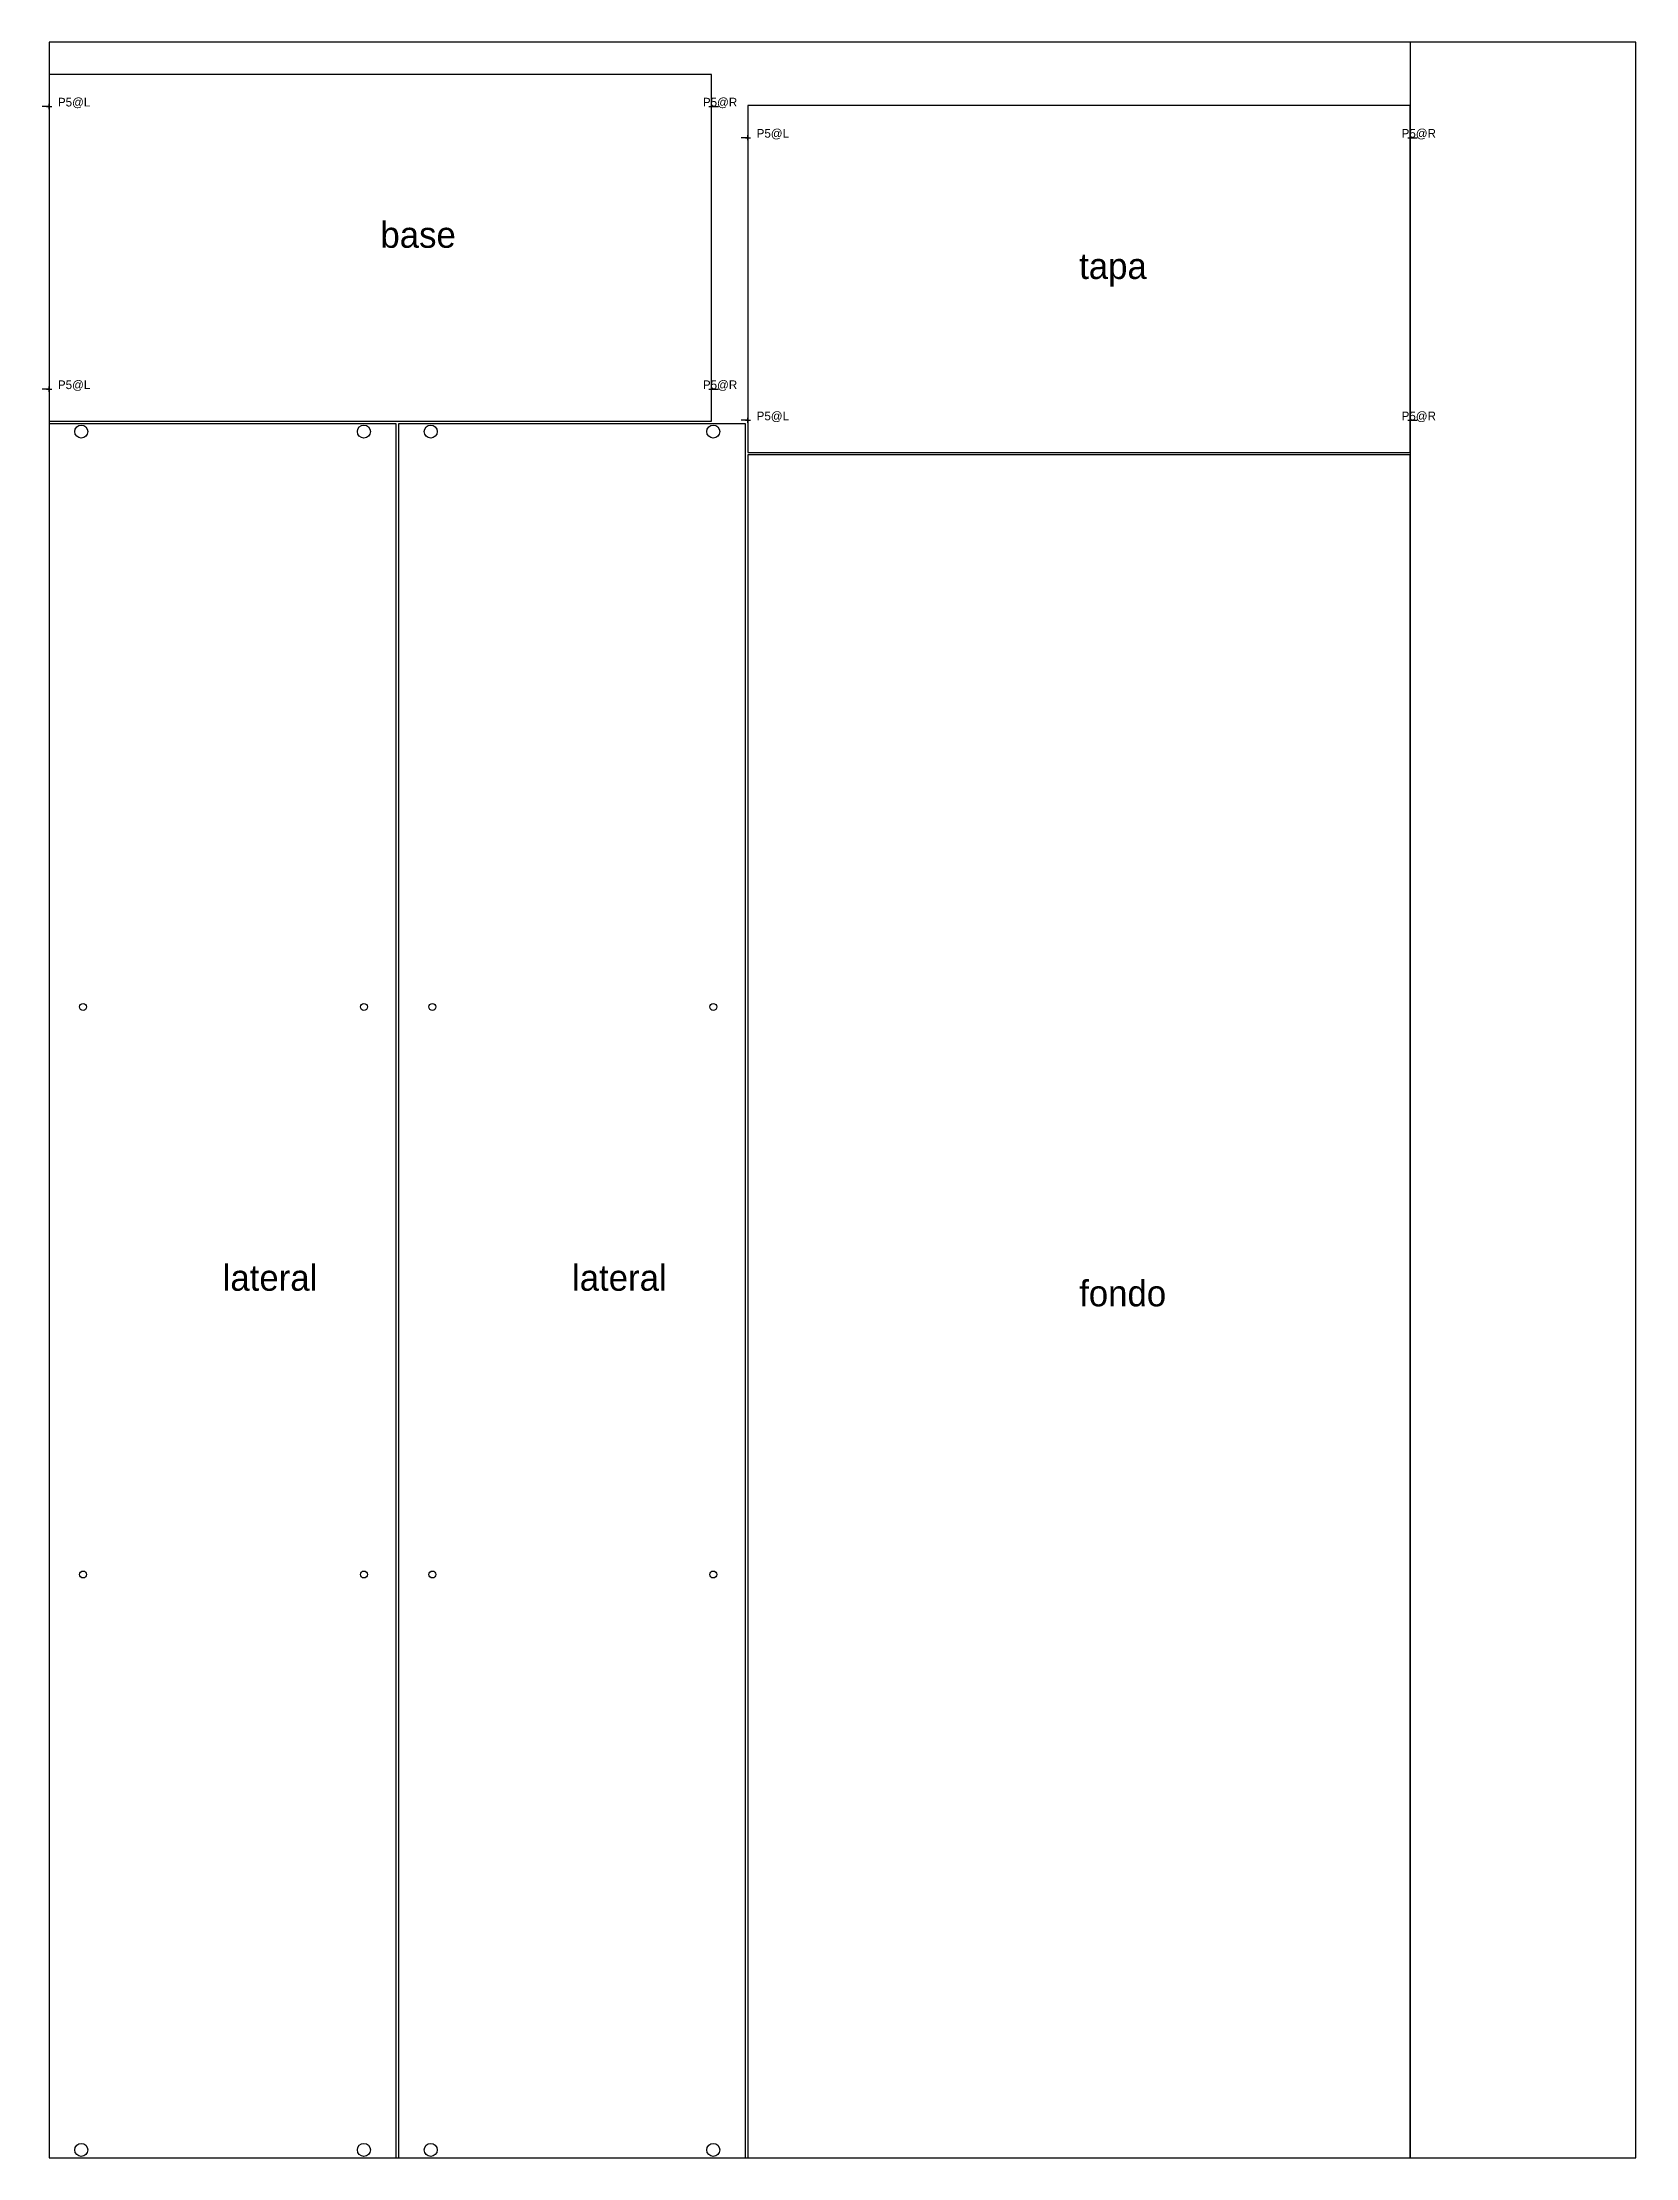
# Model space of a CAD drawing. Header units: metres. Extents: x -8 to 3860, y 0 to 2440.
# Drawn here: x -8 to 1830, y 0 to 2440 of the extents above; entities that cross this region are included whole.
import ezdxf

# ---------------------------------------------------------------- set-up
doc = ezdxf.new("R2010")
doc.units = ezdxf.units.M
for name, color, linetype in [('CONTORNO_PLACA', 7, 'Continuous'), ('ETIQUETAS', 1, 'Continuous'), ('MARCA_CANTO', 6, 'Continuous'), ('PIEZAS', 3, 'Continuous'), ('RETAZOS', 5, 'Continuous'), ('TALADRO_MINIFIX_15', 4, 'Continuous'), ('TALADRO_TARUGO', 2, 'Continuous')]:
    doc.layers.add(name, color=color, linetype=linetype)

msp = doc.modelspace()

# ---------------------------------------------------------------- texts
at = {"layer": 'ETIQUETAS'}
for s, p in [('base', (382, 2203)), ('tapa', (1188, 2167)), ('lateral', (200, 1000)), ('lateral', (603, 1000)), ('fondo', (1188, 982))]:
    msp.add_text(s, height=30, dxfattribs=at).set_placement(p)
at = {"layer": 'MARCA_CANTO'}
for s, p in [('P5@L', (10, 2366)), ('P5@R', (754, 2366)), ('P5@L', (816, 2330)), ('P5@R', (1560, 2330)), ('P5@L', (10, 2040)), ('P5@R', (754, 2040)), ('P5@L', (816, 2004)), ('P5@R', (1560, 2004))]:
    msp.add_text(s, height=10, dxfattribs=at).set_placement(p)

# ---------------------------------------------------------------- linework, layer by layer
at = {"layer": 'CONTORNO_PLACA'}
msp.add_lwpolyline([(0, 0), (1830, 0), (1830, 2440), (0, 2440), (0, 0)], close=True, dxfattribs=at)
at = {"layer": 'MARCA_CANTO'}
for p, q in [((0, 2363), (0, 2369)), ((764, 2363), (764, 2369)), ((0, 2366), (-8, 2366)), ((-3, 2366), (3, 2366)), ((761, 2366), (767, 2366)), ((764, 2366), (772, 2366)), ((806, 2330), (798, 2330)), ((803, 2330), (809, 2330)), ((806, 2327), (806, 2333)), ((1567, 2330), (1573, 2330)), ((1570, 2327), (1570, 2333)), ((1570, 2330), (1578, 2330)), ((0, 2040), (-8, 2040)), ((-3, 2040), (3, 2040)), ((0, 2037), (0, 2043)), ((761, 2040), (767, 2040)), ((764, 2037), (764, 2043)), ((764, 2040), (772, 2040)), ((806, 2004), (798, 2004)), ((803, 2004), (809, 2004)), ((806, 2001), (806, 2007)), ((1567, 2004), (1573, 2004)), ((1570, 2001), (1570, 2007)), ((1570, 2004), (1578, 2004))]:
    msp.add_line(p, q, dxfattribs=at)
at = {"layer": 'PIEZAS'}
for points in [[(0, 2003), (764, 2003), (764, 2403), (0, 2403), (0, 2003)], [(806, 1967), (1570, 1967), (1570, 2367), (806, 2367), (806, 1967)], [(0, 0), (400, 0), (400, 2000), (0, 2000), (0, 0)], [(403, 0), (803, 0), (803, 2000), (403, 2000), (403, 0)], [(806, 0), (1570, 0), (1570, 1964), (806, 1964), (806, 0)]]:
    msp.add_lwpolyline(points, close=True, dxfattribs=at)
at = {"layer": 'RETAZOS'}
msp.add_lwpolyline([(1570, 0), (1830, 0), (1830, 2440), (1570, 2440), (1570, 0)], close=True, dxfattribs=at)
at = {"layer": 'TALADRO_MINIFIX_15'}
for centre in [(37, 1991), (363, 1991), (440, 1991), (766, 1991), (37, 9), (363, 9), (440, 9), (766, 9)]:
    msp.add_circle(centre, 7.5, dxfattribs=at)
at = {"layer": 'TALADRO_TARUGO'}
for centre in [(39, 1327.3), (363, 1327.3), (442, 1327.3), (766, 1327.3), (39, 672.7), (363, 672.7), (442, 672.7), (766, 672.7)]:
    msp.add_circle(centre, 4, dxfattribs=at)

msp.set_redraw_order([(e.dxf.handle, doc.entitydb.next_handle()) for e in msp.query("TEXT MTEXT ATTDEF DIMENSION ARC_DIMENSION")])  # texts and dimensions are drawn at this point

doc.saveas('drawing.dxf')
